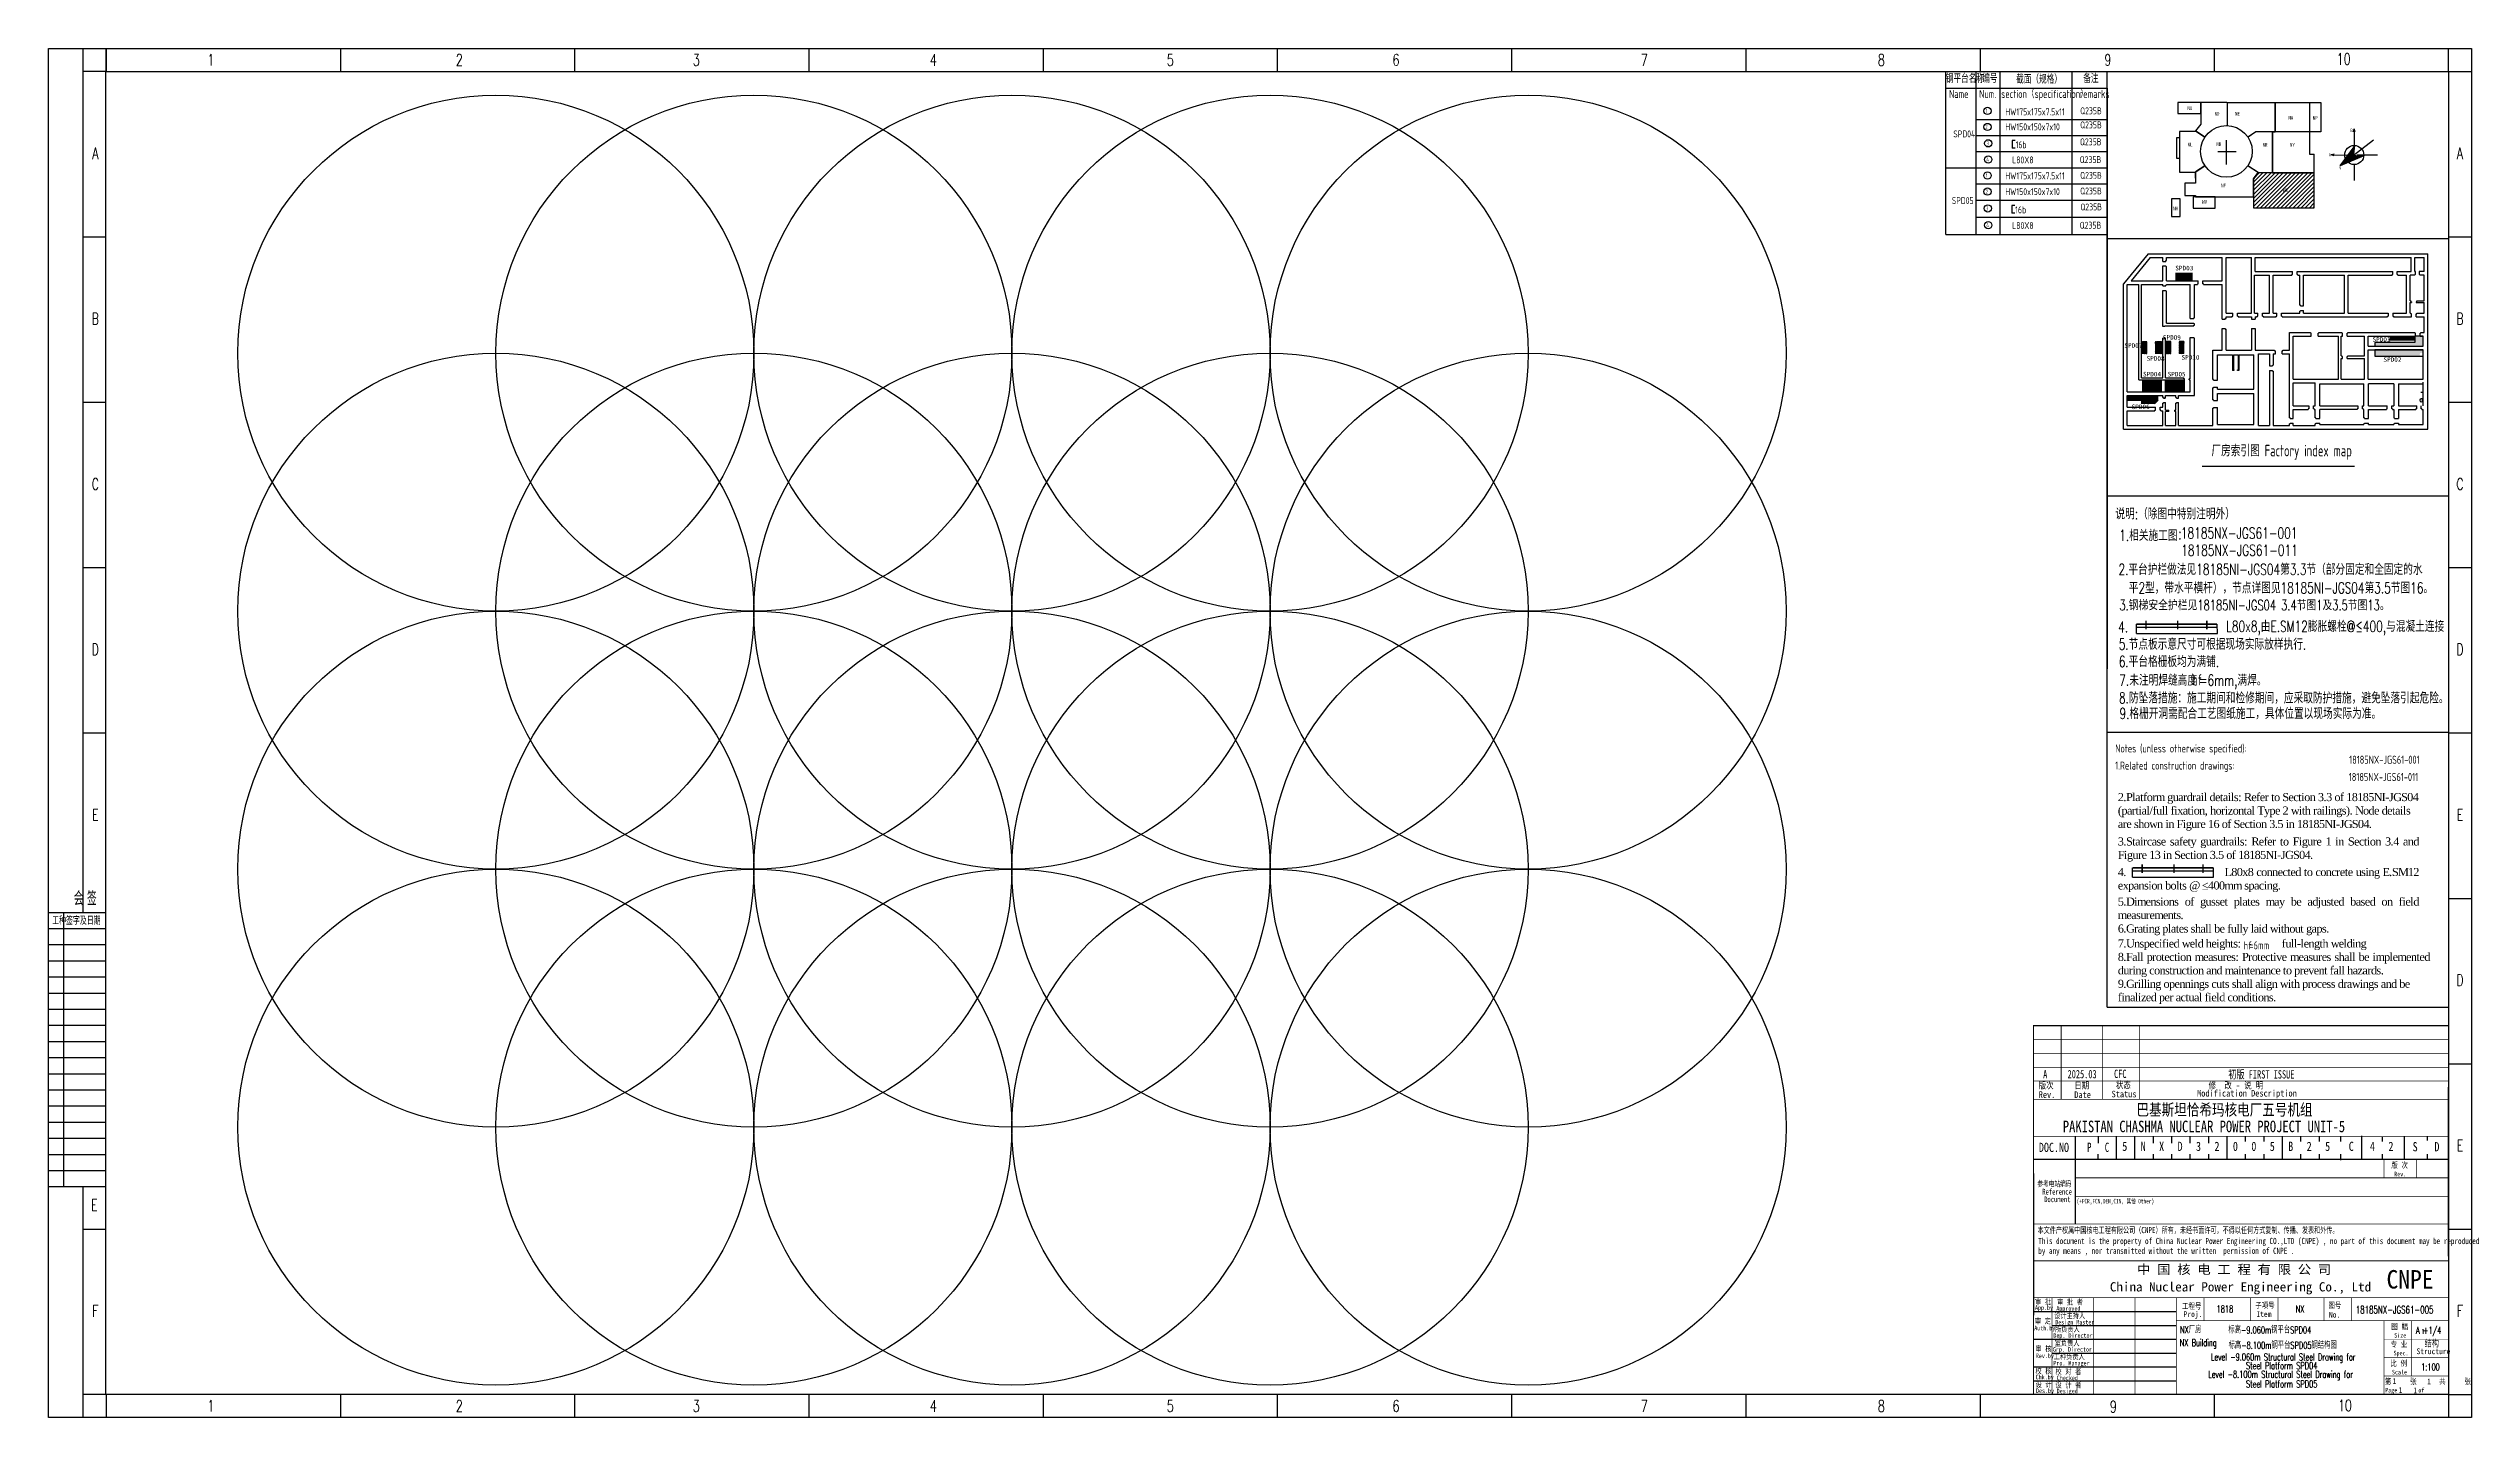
# Model space of a CAD drawing. Header units: metres. Extents: x 8986 to 114088, y 490164 to 549564.
import ezdxf
from ezdxf.enums import TextEntityAlignment as Align

# ---------------------------------------------------------------- set-up
doc = ezdxf.new("R2010")
doc.units = ezdxf.units.M
for name, pattern in [('CENTER', [2, 1.25, -0.25, 0.25, -0.25]), ('CONTINOUS', [0]), ('DASH', [0.35, 0.25, -0.1]), ('DOTE', [2.42, 2, -0.2, 0.02, -0.2]), ('HIDDEN', [0.375, 0.25, -0.125])]:
    doc.linetypes.add(name, pattern=pattern)
for name, color, linetype in [('1', 1, 'CONTINUOUS'), ('C77(文本)', 3, 'CONTINUOUS'), ('DEN202303', 1, 'CONTINUOUS'), ('DOTE', 11, 'DOTE'), ('DX条件钢平台', 52, 'CONTINUOUS'), ('NUM', 7, 'CONTINUOUS'), ('PDIM', 3, 'CONTINUOUS'), ('PUB_TEXT', 7, 'CONTINUOUS'), ('STEEL', 7, 'CONTINUOUS'), ('TEXT', 7, 'CONTINUOUS'), ('TK', 7, 'CONTINUOUS'), ('Wall', 7, 'CONTINUOUS'), ('图框', 4, 'CONTINOUS'), ('土建', 4, 'CONTINUOUS'), ('墙柱标注', 220, 'CONTINUOUS'), ('房间号', 7, 'CONTINUOUS'), ('指北针', 3, 'CONTINUOUS'), ('标注', 3, 'CONTINUOUS'), ('梁__虚线', 4, 'DASH'), ('河北布置专业DX条件2015.6.5', 1, 'CONTINUOUS')]:
    doc.layers.add(name, color=color, linetype=linetype)
doc.styles.add('0902', font='tssdeng.shx', dxfattribs={"width": 0.7, "bigfont": 'tssdchn.shx'})
doc.styles.add('1', font='ROMANS', dxfattribs={"width": 0.7, "bigfont": 'HZTXT'})
doc.styles.add('bine', font='binee.shx', dxfattribs={"width": 0.7, "bigfont": 'binec.shx'})
doc.styles.add('CHINESE-3', font='romand.shx', dxfattribs={"width": 0.8, "bigfont": 'ochinese.shx'})
doc.styles.add('HT', font='simhei.ttf')
doc.styles.add('HZ', font='TXT.shx', dxfattribs={"width": 0.7, "bigfont": 'hz.shx'})
doc.styles.add('RH', font='romans.shx', dxfattribs={"width": 0.7, "bigfont": 'hz.shx'})
doc.styles.add('ROMAND', font='romand.shx', dxfattribs={"width": 0.7, "bigfont": 'ochinese.shx'})
doc.styles.add('S1', font='tssdeng.shx', dxfattribs={"width": 0.7, "bigfont": 'tssdchn.shx'})
doc.styles.add('TSSD_DIMENSION', font='tssdeng.shx', dxfattribs={"width": 0.7, "bigfont": 'Hztxt.shx'})
doc.styles.add('TSSD_Rein', font='Tssdeng.shx', dxfattribs={"width": 0.7, "bigfont": 'hztxt.shx'})
doc.styles.add('宋体', font='txt', dxfattribs={"width": 0.7})
doc.styles.add('汉字', font='STFANGSO.TTF', dxfattribs={"width": 0.8, "height": 4})
pattern_1 = [(0, (-276300.873, 973543.615), (0, 27.94), [20.32, -7.62]), (90, (-276300.873, 973543.615), (-27.94, 2e-15), [20.32, -7.62])]
pattern_2 = [(0, (-1675464.803, 3204004.942), (0, 27.94), [20.32, -7.62]), (90, (-1675464.803, 3204004.942), (-27.94, 2e-15), [20.32, -7.62])]

msp = doc.modelspace()

# ---------------------------------------------------------------- texts
at = {"ltscale": 99, "style": 'TSSD_Rein', "width": 0.7}
for s, p in [('钢平台名称', (91287, 548071)), ('编号', (92864, 548071)), ('截面（规格）', (94335, 548040)), ('备注', (97244, 548071))]:
    msp.add_text(s, height=350, dxfattribs=at).set_placement(p)
at = {"style": '0902', "width": 0.7}
for s, p in [('1', (93096, 546945)), ('2', (93096, 546250)), ('3', (93152, 545537)), ('4', (93152, 544837)), ('1', (93096, 544145)), ('2', (93118, 543442)), ('3', (93133, 542716)), ('4', (93152, 541990))]:
    msp.add_text(s, height=180, dxfattribs=at).set_placement(p, align=Align.TOP_RIGHT)
for s, p in [('HW175x175x7.5x11', (93865, 546665)), ('Q235B', (97114, 546708)), ('SPD04', (91610, 545706)), ('HW150x150x7x10', (93865, 546013)), ('16b', (94311, 545235)), ('Q235B', (97104, 545362)), ('Q235B', (97114, 546097)), ('L80X8', (94164, 544578)), ('Q235B', (97095, 544591)), ('HW175x175x7.5x11', (93865, 543887)), ('HW150x150x7x10', (93865, 543203)), ('Q235B', (97114, 543908)), ('Q235B', (97114, 543230)), ('SPD05', (91545, 542816)), ('16b', (94292, 542413)), ('Q235B', (97124, 542537)), ('L80X8', (94164, 541731)), ('Q235B', (97095, 541744))]:
    msp.add_text(s, height=300, dxfattribs=at).set_placement(p)
at = {"color": 4, "linetype": 'Continuous', "style": '宋体', "width": 0.8}
for s, p in [('巴基斯坦恰希玛核电厂五号机组', (99554, 503271)), ('PAKISTAN CHASHMA NUCLEAR POWER PROJECT UNIT-5', (96359, 502545))]:
    msp.add_text(s, height=500, dxfattribs=at).set_placement(p)
for s, p in [('5', (98937, 501611)), ('N', (99737, 501611)), ('X', (100537, 501611)), ('D', (101337, 501611)), ('3', (102137, 501611)), ('2', (102937, 501611)), ('0', (103737, 501611)), ('B', (106137, 501611)), ('2', (106937, 501611)), ('5', (107737, 501611)), ('C', (108762, 501611)), ('4', (109682, 501611)), ('2', (110482, 501611)), ('S', (111534, 501594)), ('D', (112477, 501594))]:
    msp.add_text(s, height=400, dxfattribs=at).set_placement(p, align=Align.BOTTOM_LEFT)
at = {"color": 2, "linetype": 'Continuous', "style": '宋体', "width": 0.8}
for s, p in [('0', (104537, 501611)), ('5', (105337, 501611))]:
    msp.add_text(s, height=400, dxfattribs=at).set_placement(p, align=Align.BOTTOM_LEFT)
at = {"color": 4, "linetype": 'Continuous', "char_height": 400, "attachment_point": 5, "style": '宋体'}
for s, width, insert in [('P', 577.48, (97508, 501892)), ('C', 676.01, (98275, 501885))]:
    msp.add_mtext_dynamic_manual_height_columns(s, width=width, gutter_width=100, heights=[0], dxfattribs=dict(at, insert=insert))
at = {"layer": '1', "color": 4}
for s, height, style, width, p in [('版次', 288, '汉字', 0.8, (95313, 504430)), ('A', 360, '宋体', 0.7, (95506, 504876)), ('2025.03', 360, '宋体', 0.7, (96566, 504885)), ('日期 ', 288, '汉字', 0.8, (96858, 504430)), ('CFC', 360, '宋体', 0.7, (98581, 504898)), ('状态', 288, '汉字', 0.8, (98666, 504451)), ('修  改 - 说 明', 288, '汉字', 0.8, (102683, 504435)), ('初版 FIRST ISSUE', 360, '宋体', 0.7, (103539, 504873)), ('Rev.', 288, '汉字', 0.8, (95313, 504033)), ('Date', 288, '汉字', 0.8, (96858, 504027)), ('Status', 288, '汉字', 0.8, (98475, 504055)), ('Modification Description', 288, '汉字', 0.8, (102183, 504092)), ('DOC.NO', 400, '宋体', 0.8, (95322, 501685)), ('版 次', 250, '汉字', 0.8, (110607, 500991)), ('Rev.', 200, '汉字', 0.8, (110733, 500631)), ('App.by', 200, '汉字', 0.8, (95154, 494832)), ('审 批', 240, '汉字', 0.8, (95152, 495066)), ('审 批 者', 240, '汉字', 0.8, (96110, 495057)), ('Auth.by', 200, '汉字', 0.8, (95120, 493948)), ('审 定', 240, '汉字', 0.8, (95148, 494236)), ('设计主持人', 240, '汉字', 0.8, (95986, 494468)), ('所负责人', 240, '汉字', 0.8, (96019, 493881)), ('Design Master', 200, '汉字', 0.8, (96031, 494200)), ('Approved', 200, '汉字', 0.8, (96078, 494798)), ('Proj.', 250, '汉字', 0.8, (101598, 494525)), ('Item', 250, '汉字', 0.8, (104755, 494528)), ('No.', 250, '汉字', 0.8, (107903, 494500)), ('图 幅', 250, '汉字', 0.8, (110607, 493991)), ('审 核', 240, '汉字', 0.8, (95172, 493030)), ('Rev.by', 200, '汉字', 0.8, (95189, 492742)), ('Grp. Director', 200, '汉字', 0.8, (95930, 493022)), ('Dep. Director', 200, '汉字', 0.8, (95950, 493624)), ('工种负责人', 240, '汉字', 0.8, (95965, 492688)), ('室负责人', 240, '汉字', 0.8, (96008, 493278)), ('专 业', 250, '汉字', 0.8, (110580, 493222)), ('Spec.', 200, '汉字', 0.8, (110705, 492862)), ('Size', 200, '汉字', 0.8, (110733, 493631)), ('Structure', 250, '汉字', 0.8, (111703, 492914)), ('校 核', 240, '汉字', 0.8, (95173, 492067)), ('Chk.by', 200, '汉字', 0.8, (95182, 491822)), ('Pro. Manager', 200, '汉字', 0.8, (95951, 492423)), ('校 对 者', 240, '汉字', 0.8, (96041, 492043)), ('Checked', 200, '汉字', 0.8, (96098, 491786)), ('第     张      共     张', 250, '汉字', 0.8, (110326, 491609)), ('比 例', 250, '汉字', 0.8, (110567, 492393)), ('Scale', 200, '汉字', 0.8, (110635, 492033)), ('设 计', 240, '汉字', 0.8, (95181, 491473)), ('Des.by', 200, '汉字', 0.8, (95197, 491228)), ('设 计 者', 240, '汉字', 0.8, (96041, 491458)), ('Desiged', 200, '汉字', 0.8, (96093, 491216)), ('Page       of  ', 200, '汉字', 0.8, (110343, 491253)), ('1', 250, '汉字', 0.8, (110667, 491619)), ('1', 250, '汉字', 0.8, (110928, 491230)), ('1', 250, '汉字', 0.8, (111565, 491220)), ('1', 250, '汉字', 0.8, (112162, 491604))]:
    msp.add_text(s, height=height, dxfattribs=dict(at, style=style, width=width)).set_placement(p)
at = {"layer": '1', "color": 4, "ltscale": 0.8}
for s, height, style, width, p in [('参考电站编码', 250, '宋体', 0.7, (95257, 500185)), ('Reference', 250, '宋体', 0.7, (95468, 499839)), ('Document', 250, '宋体', 0.7, (95552, 499509)), ('(+FCR,FCN,DEN,CIN, 其他 Other)', 200, '宋体', 0.7, (96955, 499453)), ('本文件产权属中国核电工程有限公司（CNPE）所有，未经书面许可，不得以任何方式复制、传播、发表和外传。', 270, '宋体', 0.7, (95265, 498164)), ('This document is the property of China Nuclear Power Engineering CO.,LTD (CNPE) , no part of this document may be reproduced ', 270, '宋体', 0.7, (95296, 497690)), ('by any means , nor transmitted without the written  permission of CNPE .', 270, '宋体', 0.7, (95296, 497266)), ('工程号', 250, '汉字', 0.8, (101530, 494876)), ('子项号', 250, '汉字', 0.8, (104709, 494908)), ('图号', 250, '汉字', 0.8, (107881, 494915))]:
    msp.add_text(s, height=height, dxfattribs=dict(at, style=style, width=width)).set_placement(p)
at = {"layer": '1', "color": 4, "style": '宋体'}
for s, width, p, p2 in [('中 国 核 电 工 程 有 限 公 司', 1.015354, (99580, 496391), (108002, 496391)), ('China Nuclear Power Engineering Co., Ltd', 0.990448, (98401, 495636), (109733, 495636))]:
    msp.add_text(s, height=400, dxfattribs=dict(at, width=width)).set_placement(p, p2, align=Align.FIT)
at = {"layer": 'C77(文本)', "style": 'TSSD_Rein', "width": 0.7}
for s, p in [('Name', (91427, 547416)), ('Num.', (92732, 547416)), ('section（specification）', (93687, 547416)), ('remarks', (97089, 547416)), (' Notes (unless otherwise specified):   ', (98467, 519018)), ('1.Related construction drawings:  ', (98630, 518277)), ('18185NX-JGS61-001', (108781, 518529)), ('18185NX-JGS61-011', (108764, 517780)), ('h%%142f', (104202, 510470)), ('=6mm', (104458, 510478, 0))]:
    msp.add_text(s, height=350, dxfattribs=at).set_placement(p)
at = {"layer": 'C77(文本)', "color": 4, "style": 'S1', "width": 0.7}
msp.add_text('厂房索引图 Factory index map', height=498.75, dxfattribs=at).set_placement((102806, 531717, 0), align=Align.BOTTOM_LEFT)
at = {"layer": 'C77(文本)', "color": 7, "linetype": 'Continuous', "style": '1', "width": 0.7}
for s, height, p in [('说明:（除图中特别注明外）', 480, (98640, 529136)), ('1.相关施工图：', 480, (98803, 528198)), ('18185NX-JGS61-001', 480, (101479, 528299)), ('18185NX-JGS61-011', 480, (101495, 527550)), ('2.平台护栏做法见18185NI-JGS04第3.3节（部分固定和全固定的水', 480, (98770, 526724)), ('3.钢梯安全护栏见18185NI-JGS04 3.4节图1及3.5节图13。', 450, (98813, 525188, 0)), ('平2型，带水平横杆），节点详图见18185NI-JGS04第3.5节图16。', 480, (99218, 525920)), ('4.', 480, (98767, 524225)), ('L80x8,由E.SM12膨胀螺栓@≤400,与混凝土连接', 480, (103445, 524250)), ('5.节点板示意尺寸可根据现场实际放样执行.', 480, (98783, 523477)), ('6.平台格栅板均为满铺.', 480, (98783, 522725)), ('7.未注明焊缝高度', 480, (98811, 521914, 0)), ('=6mm,满焊。', 480, (102266, 521915, 0)), ('8.防坠落措施：施工期间和检修期间，应采取防护措施，避免坠落引起危险。', 480, (98797, 521145)), ('9.格栅开洞需配合工艺图纸施工，具体位置以现场实际为准。', 480, (98815, 520473))]:
    msp.add_text(s, height=height, dxfattribs=at).set_placement(p)
at = {"layer": 'C77(文本)', "char_height": 350, "attachment_point": 1, "style": 'TSSD_Rein'}
for s, width, insert in [('{\\fTimes New Roman|b0|i0|c0|p18;\\W1;\\T0.9;2.Platform guardrail details: Refer to Section 3.3 of 18185NI-JGS04 (partial/full fixation, horizontal Type 2 with railings). Node details are shown in Figure 16 of Section 3.5 in 18185NI-JGS04.}', 13014.8, (98746, 517259)), ('\\pxqj,t3;{\\fTimes New Roman|b0|i0|c0|p18;\\W1;\\T0.9;3.Staircase safety guardrails: Refer to Figure 1 in Section 3.4 and Figure 13 in Section 3.5 of 18185NI-JGS04.  }', 13014.8, (98746, 515334)), ('\\pxqj,t3;{\\fTimes New Roman|b0|i0|c0|p18;\\W1;\\T0.9;4.                                L80x8 connected to concrete using E.SM12 expansion bolts @ \\fTimes New Roman|b0|i0|c134|p18;≤\\fTimes New Roman|b0|i0|c0|p18;400mm spacing.}', 13014.8, (98746, 514008)), ('\\pxqj,t3;{\\fTimes New Roman|b0|i0|c0|p18;\\W1;\\T0.9;5.Dimensions of gusset plates may be adjusted based on field measurements.}', 13014.8, (98746, 512725)), ('\\pxqj,t3;{\\fTimes New Roman|b0|i0|c0|p18;\\W1;\\T0.9;7.Unspecified weld heights:               full-length welding   \\P8.Fall protection measures: Protective measures shall be implemented during construction and maintenance to prevent fall hazards.  \\P\\pq*,tz;9.Grilling opennings cuts shall align with process drawings and be finalized per actual field conditions.}', 13490.1, (98746, 510908)), ('\\pxqj,t3;{\\fTimes New Roman|b0|i0|c0|p18;\\W1;\\T0.9;6.Grating plates shall be fully laid without gaps.  }', 13014.8, (98746, 511555))]:
    msp.add_mtext_dynamic_manual_height_columns(s, width=width, gutter_width=5000, heights=[0], dxfattribs=dict(at, insert=insert))
at = {"layer": 'PUB_TEXT', "color": 4, "style": '宋体', "width": 0.891618}
msp.add_text('CNPE', height=800, dxfattribs=at).set_placement((110402, 495762), (112442, 495762), align=Align.FIT)
at = {"layer": 'TEXT', "style": 'TSSD_Rein', "width": 0.7}
msp.add_text('h%%142f', height=480, dxfattribs=at).set_placement((101964, 521935))
at = {"layer": 'TK', "color": 2, "style": 'RH', "width": 0.7}
for s, p in [('NX厂房', (101446, 493831)), ('NX Building', (101426, 493265)), ('Level -9.060m Structural Steel Drawing for', (102783, 492645)), ('Level -8.100m Structural Steel Drawing for', (102670, 491888)), (' Steel Platform SPD04', (104163, 492265)), (' Steel Platform SPD05', (104163, 491466))]:
    msp.add_text(s, height=300, dxfattribs=at).set_placement(p)
at = {"layer": 'TK', "color": 4}
for s, style, width, p in [('1818', 'ROMAND', 0.7, (103032, 494726)), ('NX', 'ROMAND', 0.7, (106461, 494726)), ('结构', 'CHINESE-3', 0.8, (112052, 493207))]:
    msp.add_text(s, height=300, dxfattribs=dict(at, style=style, width=width)).set_placement(p)
at = {"layer": 'TK', "color": 3, "style": 'RH', "width": 0.7}
for s, p in [('标高-9.060m钢平台SPD04', (103539, 493817)), ('标高-8.100m钢平台SPD05钢结构图', (103550, 493152))]:
    msp.add_text(s, height=300, dxfattribs=at).set_placement(p)
at = {"layer": 'TK', "color": 0, "style": 'ROMAND', "width": 0.7}
for s, height, p in [('A +1/4', 300, (111678, 493793)), ('1', 200, (111915, 493793))]:
    msp.add_text(s, height=height, dxfattribs=at).set_placement(p)
at = {"layer": 'TK', "style": 'ROMAND', "width": 0.7}
msp.add_text('1:100', height=300, dxfattribs=at).set_placement((111902, 492211))
at = {"layer": '图框', "style": 'HZ', "width": 0.7}
for s, p in [('1', (16035, 548820)), ('2', (26806, 548814)), ('3', (37086, 548814)), ('4', (47367, 548814)), ('5', (57647, 548814)), ('6', (67437, 548818)), ('7', (78208, 548814)), ('8', (88488, 548814)), ('9', (98316, 548818)), ('10', (108542, 548853)), ('A', (11020, 544765)), ('A', (113584, 544765)), ('B', (11020, 537590)), ('B', (113584, 537590)), ('C', (11020, 530415)), ('C', (113584, 530415)), ('D', (11020, 523240)), ('D', (113584, 523240)), ('E', (11020, 516065)), ('E', (113584, 516065)), ('D', (113584, 508890)), ('E', (113584, 501715)), ('E', (10976, 499132)), ('F', (11020, 494540)), ('F', (113584, 494540)), ('1', (16035, 490420)), ('2', (26806, 490414)), ('3', (37086, 490414)), ('4', (47367, 490414)), ('5', (57647, 490414)), ('6', (67437, 490418)), ('7', (78208, 490414)), ('8', (88488, 490414)), ('9', (98551, 490390)), ('10', (108596, 490439))]:
    msp.add_text(s, height=500, dxfattribs=at).set_placement(p, align=Align.CENTER)
at = {"layer": '墙柱标注', "style": 'HT'}
for s, p in [('SPD03', (101238, 539936)), ('SPD09', (100698, 536926)), ('SPD07', (99030, 536576)), ('SPD08', (99992, 536014)), ('SPD10', (101508, 536060)), ('SPD01', (109793, 536843)), ('SPD02', (110267, 535969)), ('SPD04', (99839, 535333)), ('SPD05', (100905, 535333)), ('SPD06', (99346, 533916))]:
    msp.add_text(s, height=200, dxfattribs=at).set_placement(p)
at = {"layer": '标注', "color": 4, "ltscale": 0.001, "style": 'ROMAND', "width": 0.7}
msp.add_text('18185NX-JGS61-005', height=320, dxfattribs=at).set_placement((109066, 494684))

# ---------------------------------------------------------------- blocks, each defined once
blk = doc.blocks.new('*U46')
at = {"layer": '图框'}
blk.add_line((0, 500), (0, -500), dxfattribs=at)
blk = doc.blocks.new('*U47')
at = {"color": 0, "linetype": 'ByBlock', "lineweight": -2, "transparency": 16777216}
for p in [(0, 0), (10160, 0), (20320, 0), (30480, 0), (40640, 0), (50800, 0), (60960, 0), (71120, 0), (81280, 0), (91440, 0)]:
    blk.add_blockref('*U46', p, dxfattribs=at)
blk = doc.blocks.new('*U48')
at = {"layer": '图框'}
blk.add_line((0, 500), (0, -500), dxfattribs=at)
blk = doc.blocks.new('*U49')
at = {"color": 0, "linetype": 'ByBlock', "lineweight": -2, "transparency": 16777216}
for p in [(0, 0), (10160, 0), (20320, 0), (30480, 0), (40640, 0), (50800, 0), (60960, 0), (71120, 0), (81280, 0), (91440, 0)]:
    blk.add_blockref('*U48', p, dxfattribs=at)
blk = doc.blocks.new('会签')
at = {"color": 0}
for p, q in [((3629.7, -1305.7), (3604.7, -1305.7)), ((3629.7, -1312.7), (3604.7, -1312.7)), ((3611.4, -1424.7), (3611.4, -1305.7)), ((3629.7, -1319.7), (3604.7, -1319.7)), ((3629.7, -1326.7), (3604.7, -1326.7)), ((3629.7, -1333.7), (3604.7, -1333.7)), ((3629.7, -1340.7), (3604.7, -1340.7)), ((3629.7, -1347.7), (3604.7, -1347.7)), ((3629.7, -1354.7), (3604.7, -1354.7)), ((3629.7, -1361.7), (3604.7, -1361.7)), ((3629.7, -1368.7), (3604.7, -1368.7)), ((3629.7, -1375.7), (3604.7, -1375.7)), ((3629.7, -1382.7), (3604.7, -1382.7)), ((3629.7, -1389.7), (3604.7, -1389.7)), ((3629.7, -1396.7), (3604.7, -1396.7)), ((3629.7, -1403.7), (3604.7, -1403.7)), ((3629.7, -1410.7), (3604.7, -1410.7)), ((3629.7, -1417.7), (3604.7, -1417.7)), ((3629.7, -1424.7), (3604.7, -1424.7))]:
    blk.add_line(p, q, dxfattribs=at)
at = {"color": 0, "style": 'bine', "width": 0.7}
for s, height, p in [('会 签  ', 6, (3622.2, -1302.5)), ('工种签字及日期', 3.3, (3616.8, -1310.9))]:
    blk.add_text(s, height=height, dxfattribs=at).set_placement(p, align=Align.CENTER)
blk = doc.blocks.new('A$C3DE578EB')
at = {"layer": 'Wall', "linetype": 'HIDDEN'}
h = blk.add_hatch(dxfattribs=at)
h.set_pattern_fill('ANSI31', color=2, scale=3, style=0)
h.set_pattern_definition([(45, (-5943.466, 331319.66), (-6.7351921, 6.7351921), [])])
h.paths.add_polyline_path([(4784, 2580), (4754, 2580), (4754, 2540), (4784, 2540)])
h = blk.add_hatch(dxfattribs=at)
h.set_pattern_fill('ANSI31', color=2, scale=3, style=0)
h.set_pattern_definition([(45, (-5755.466, 331319.66), (-6.7351921, 6.7351921), [])])
h.paths.add_polyline_path([(4972, 2580), (4942, 2580), (4942, 2540), (4972, 2540)])
at = {"layer": 'Wall'}
for p, q in [((1071, 7600), (0, 6302)), ((1146, 7440), (321, 6440)), ((1071, 7600), (13192, 7600)), ((1146, 7440), (1700, 7440)), ((1700, 7338), (1700, 7440)), ((1700, 7280), (1700, 7440)), ((1860, 7440), (4282, 7440)), ((1860, 7338), (1860, 7440)), ((1860, 7310), (1860, 7440)), ((4242, 7440), (4282, 7440)), ((4282, 6440), (4282, 7440)), ((4442, 7440), (5552, 7440)), ((4442, 5030), (4442, 7440)), ((5552, 5030), (5552, 7440)), ((5712, 7440), (12472, 7440)), ((5712, 6840), (5712, 7440)), ((12472, 6840), (12472, 7440)), ((12632, 6840), (12632, 7440)), ((12632, 7440), (13032, 7440)), ((13032, 6840), (13032, 7440)), ((13192, 0), (13192, 7600)), ((321, 6440), (1700, 6440)), ((1700, 7280), (1830, 7280)), ((1700, 6440), (1700, 7080)), ((1700, 7080), (1830, 7080)), ((1830, 7310), (1860, 7310)), ((1830, 7280), (1830, 7310)), ((1830, 7050), (1830, 7080)), ((1830, 7050), (1860, 7050)), ((1860, 6440), (1860, 7050)), ((1860, 6440), (3232, 6440)), ((3202, 6310), (3202, 6280)), ((3232, 6310), (3202, 6310)), ((3232, 6310), (3232, 6440)), ((3432, 6440), (4282, 6440)), ((3432, 6310), (3432, 6440)), ((3462, 6310), (3432, 6310)), ((3462, 6280), (3462, 6310)), ((5672, 6680), (6322, 6680)), ((5672, 5030), (5672, 6680)), ((5712, 6840), (7322, 6840)), ((6322, 5030), (6322, 6680)), ((6482, 5030), (6482, 6680)), ((6482, 6680), (7292, 6680)), ((7292, 6710), (7322, 6710)), ((7292, 6680), (7292, 6710)), ((7322, 6710), (7322, 6840)), ((7522, 6710), (7522, 6840)), ((7522, 6840), (11672, 6840)), ((7522, 6710), (7552, 6710)), ((7552, 6680), (7552, 6710)), ((7552, 6680), (7642, 6680)), ((7642, 5380), (7642, 6680)), ((7802, 6680), (9582, 6680)), ((7802, 5350), (7802, 6680)), ((9582, 6460), (9582, 6680)), ((9582, 5030), (9582, 6680)), ((9742, 6680), (11642, 6680)), ((9742, 6460), (9742, 6680)), ((9742, 5030), (9742, 6680)), ((11642, 6680), (11642, 6710)), ((11642, 6710), (11672, 6710)), ((11672, 6710), (11672, 6840)), ((11872, 6710), (11872, 6840)), ((11872, 6840), (12472, 6840)), ((11872, 6710), (11902, 6710)), ((11902, 6680), (11902, 6710)), ((11902, 6680), (12272, 6680)), ((12272, 5030), (12272, 6680)), ((12432, 5560), (12432, 6680)), ((12632, 6680), (12432, 6680)), ((12662, 6840), (12632, 6840)), ((12632, 6680), (12632, 6710)), ((12662, 6710), (12632, 6710)), ((12662, 6710), (12662, 6840)), ((13032, 6840), (12822, 6840)), ((12822, 6840), (12822, 6710)), ((12852, 6710), (12822, 6710)), ((12852, 6710), (12852, 6680)), ((13032, 6680), (12852, 6680)), ((13032, 5560), (13032, 6680)), ((0, 0), (0, 6302)), ((160, 6280), (660, 6280)), ((160, 1620), (160, 6280)), ((660, 2140), (660, 6280)), ((780, 6280), (1700, 6280)), ((780, 2220), (780, 6280)), ((1700, 6220), (1700, 6280)), ((1700, 6220), (1830, 6220)), ((1700, 6020), (1830, 6020)), ((1700, 4480), (1700, 6020)), ((1830, 6220), (1830, 6250)), ((1860, 6250), (1830, 6250)), ((1830, 6020), (1830, 5990)), ((1860, 5990), (1830, 5990)), ((1860, 6280), (2892, 6280)), ((1860, 6250), (1860, 6280)), ((1860, 6250), (1860, 6280)), ((1860, 4600), (1860, 5990)), ((2892, 4800), (2892, 6280)), ((3072, 6280), (3202, 6280)), ((3072, 4830), (3072, 6280)), ((3462, 6280), (4282, 6280)), ((4282, 4770), (4282, 6280)), ((7672, 5380), (7642, 5380)), ((7672, 5350), (7672, 5380)), ((7672, 5350), (7802, 5350)), ((12432, 5560), (12462, 5560)), ((12432, 5500), (12492, 5500)), ((12432, 5030), (12432, 5500)), ((12492, 5530), (12492, 5500)), ((12692, 5530), (12692, 5500)), ((12692, 5500), (13032, 5500)), ((12722, 5560), (13032, 5560)), ((13032, 5030), (13032, 5500)), ((1700, 4450), (1700, 4480)), ((1790, 4450), (1700, 4450)), ((1790, 4480), (3042, 4480)), ((1790, 4480), (1790, 4450)), ((1860, 4600), (2892, 4600)), ((2892, 4800), (3042, 4800)), ((2892, 4600), (3042, 4600)), ((3042, 4800), (3042, 4830)), ((3072, 4830), (3042, 4830)), ((3042, 4600), (3042, 4570)), ((3072, 4570), (3042, 4570)), ((3072, 4510), (3072, 4570)), ((4282, 4770), (4412, 4770)), ((4282, 4370), (4411, 4370)), ((4282, 3430), (4282, 4370)), ((4442, 5030), (4742, 5030)), ((4442, 4870), (4712, 4870)), ((4442, 4800), (4442, 4870)), ((4442, 3430), (4442, 4340)), ((4742, 4900), (4742, 5030)), ((4942, 5030), (5552, 5030)), ((4942, 4900), (4942, 5030)), ((4972, 4870), (5552, 4870)), ((5552, 4870), (5552, 4770)), ((5552, 4770), (5712, 4770)), ((5552, 4370), (5712, 4370)), ((5552, 4370), (5552, 3430)), ((5672, 5030), (5822, 5030)), ((5712, 4870), (5712, 4770)), ((5712, 4870), (5792, 4870)), ((5712, 4370), (5712, 3430)), ((5822, 4900), (5822, 5030)), ((6022, 5030), (6322, 5030)), ((6022, 4900), (6022, 5030)), ((6052, 4870), (6612, 4870)), ((6482, 5030), (6642, 5030)), ((6612, 4870), (6612, 4900)), ((6612, 4900), (6642, 4900)), ((6642, 4900), (6642, 5030)), ((6842, 4900), (6842, 5030)), ((6842, 5030), (7642, 5030)), ((6842, 4900), (6872, 4900)), ((6872, 4870), (6872, 4900)), ((6872, 4870), (11442, 4870)), ((7642, 5030), (7642, 5120)), ((7672, 5120), (7642, 5120)), ((7672, 5150), (7672, 5120)), ((7672, 5150), (7802, 5150)), ((7802, 5030), (7802, 5150)), ((7802, 5030), (9582, 5030)), ((9742, 5030), (11472, 5030)), ((11472, 5030), (11472, 4900)), ((11672, 5030), (12272, 5030)), ((11672, 5030), (11672, 4900)), ((11702, 4870), (12492, 4870)), ((12432, 5030), (12462, 5030)), ((12492, 4870), (12492, 5000)), ((12692, 4870), (12692, 5000)), ((12692, 4870), (13032, 4870)), ((12722, 5030), (13032, 5030)), ((13032, 4200), (13032, 4870)), ((1700, 2220), (1700, 3950)), ((1790, 3950), (1700, 3950)), ((1790, 3920), (1790, 3950)), ((1790, 3920), (1820, 3920)), ((1820, 2220), (1820, 3920)), ((2892, 3980), (3042, 3980)), ((2892, 2220), (2892, 3980)), ((3072, 1460), (3072, 3950)), ((3872, 3430), (4282, 3430)), ((3872, 2150), (3872, 3430)), ((4072, 2120), (4072, 3230)), ((4072, 3230), (4723, 3230)), ((4442, 3430), (5552, 3430)), ((4723, 3230), (4723, 2540)), ((4763, 3230), (4963, 3230)), ((4763, 3230), (4763, 2580)), ((4963, 3230), (4963, 2580)), ((5003, 3230), (5652, 3230)), ((5003, 3230), (5003, 2540)), ((5652, 1740), (5652, 3230)), ((5712, 3430), (6552, 3430)), ((5852, 160), (5852, 3270)), ((5852, 3270), (6322, 3270)), ((6322, 3270), (6322, 2750)), ((6482, 3270), (6482, 2780)), ((6482, 3270), (6582, 3270)), ((6552, 3400), (6552, 3430)), ((6552, 3400), (6582, 3400)), ((6582, 3270), (6582, 3400)), ((6882, 3270), (6882, 3400)), ((6882, 3400), (6912, 3400)), ((6882, 3270), (7192, 3270)), ((6912, 3430), (7192, 3430)), ((6912, 3400), (6912, 3430)), ((7192, 4200), (8112, 4200)), ((7192, 3430), (7192, 4200)), ((7192, 1660), (7192, 3270)), ((7352, 4040), (8142, 4040)), ((7352, 2170), (7352, 4040)), ((8142, 4040), (8142, 4170)), ((8442, 4040), (8442, 4170)), ((8442, 4040), (9322, 4040)), ((8472, 4200), (9472, 4200)), ((9322, 2170), (9322, 4040)), ((9442, 3180), (9442, 4040)), ((9442, 4040), (9502, 4040)), ((9442, 3180), (9472, 3180)), ((9472, 3150), (9472, 3180)), ((9502, 4040), (9502, 4170)), ((9702, 4040), (9702, 4170)), ((9702, 4040), (10442, 4040)), ((9732, 4200), (12632, 4200)), ((9732, 3180), (10442, 3180)), ((9732, 3180), (9732, 3150)), ((10442, 3180), (10442, 4040)), ((10602, 4040), (12662, 4040)), ((10602, 3600), (10602, 4040)), ((10602, 3600), (12992, 3600)), ((10602, 2170), (10602, 3440)), ((10602, 3440), (12992, 3440)), ((12662, 4040), (12662, 4170)), ((12862, 4040), (12862, 4170)), ((12862, 4040), (12992, 4040)), ((12892, 4200), (13032, 4200)), ((12992, 3600), (12992, 4040)), ((12992, 2170), (12992, 3440)), ((660, 2140), (2642, 2140)), ((780, 2220), (1700, 2220)), ((1820, 2220), (2612, 2220)), ((2642, 2140), (2642, 2190)), ((2842, 2140), (2842, 2190)), ((2842, 2140), (2892, 2140)), ((2872, 2220), (2892, 2220)), ((2892, 1620), (2892, 2140)), ((3902, 2120), (4072, 2120)), ((4784, 2540), (4723, 2540)), ((5003, 2540), (4942, 2540)), ((6322, 2750), (6452, 2750)), ((6322, 2550), (6452, 2550)), ((6322, 2550), (6322, 160)), ((6452, 2780), (6482, 2780)), ((6452, 2780), (6452, 2750)), ((6452, 2550), (6452, 2520)), ((6452, 2520), (6482, 2520)), ((6482, 2520), (6482, 160)), ((7352, 2170), (9322, 2170)), ((9442, 3060), (9502, 3060)), ((9442, 2170), (9442, 3060)), ((9442, 2170), (10442, 2170)), ((9502, 3150), (9472, 3150)), ((9502, 3060), (9502, 3150)), ((9702, 3060), (9702, 3150)), ((9732, 3150), (9702, 3150)), ((9702, 3060), (10442, 3060)), ((10442, 2170), (10442, 3060)), ((10602, 2170), (12992, 2170)), ((160, 1620), (2892, 1620)), ((160, 1460), (1700, 1460)), ((160, 960), (160, 1460)), ((1700, 1380), (1700, 1460)), ((1700, 960), (1700, 1120)), ((1730, 1350), (1790, 1350)), ((1820, 1350), (1730, 1350)), ((1730, 1150), (1820, 1150)), ((1820, 1460), (2260, 1460)), ((1820, 1350), (1820, 1460)), ((1820, 820), (1820, 1150)), ((2260, 1380), (2260, 1460)), ((2260, 1380), (2290, 1380)), ((2260, 820), (2260, 1120)), ((2260, 1120), (2290, 1120)), ((2290, 1350), (2290, 1380)), ((2290, 1350), (2380, 1350)), ((2290, 1150), (2380, 1150)), ((2290, 1120), (2290, 1150)), ((2380, 1460), (3072, 1460)), ((2380, 1350), (2380, 1460)), ((2380, 160), (2380, 1150)), ((3872, 1270), (3872, 1790)), ((3902, 1820), (4072, 1820)), ((3902, 1240), (4072, 1240)), ((4072, 1740), (4072, 1820)), ((4072, 1740), (5652, 1740)), ((4072, 1240), (4072, 1540)), ((4072, 1540), (5652, 1540)), ((5652, 200), (5652, 1540)), ((7192, 490), (7192, 1660)), ((7352, 1010), (7352, 2010)), ((7352, 2010), (8312, 2010)), ((7352, 2010), (8312, 2010)), ((8312, 1010), (8312, 2010)), ((8312, 1930), (8312, 2010)), ((8512, 1970), (10422, 1970)), ((8512, 1010), (8512, 1970)), ((8512, 1900), (8512, 1970)), ((10422, 1900), (10422, 1970)), ((10422, 1010), (10422, 1900)), ((11717, 1970), (10622, 1970)), ((10622, 1930), (10622, 1970)), ((10622, 1010), (10622, 1930)), ((11717, 1970), (11717, 1900)), ((11717, 1900), (11717, 1010)), ((11917, 1970), (11917, 1900)), ((11917, 1970), (12992, 1970)), ((11917, 1900), (11917, 1010)), ((12992, 1010), (12992, 1970)), ((0, 0), (13192, 0)), ((160, 960), (1390, 960)), ((160, 160), (160, 800)), ((160, 800), (1360, 800)), ((160, 160), (1700, 160)), ((1360, 800), (1360, 830)), ((1360, 830), (1390, 830)), ((1390, 830), (1390, 960)), ((1590, 960), (1700, 960)), ((1590, 830), (1590, 960)), ((1620, 830), (1590, 830)), ((1620, 800), (1620, 830)), ((1620, 800), (1700, 800)), ((1700, 160), (1700, 800)), ((1820, 820), (1960, 820)), ((1820, 160), (1820, 760)), ((1960, 760), (1820, 760)), ((1820, 160), (2260, 160)), ((1960, 760), (1960, 820)), ((2220, 760), (2220, 820)), ((2260, 820), (2220, 820)), ((2260, 760), (2220, 760)), ((2260, 160), (2260, 760)), ((2260, 160), (2260, 760)), ((2380, 160), (3872, 160)), ((3872, 160), (3872, 910)), ((3902, 940), (4072, 940)), ((4072, 200), (4072, 940)), ((4072, 200), (5652, 200)), ((5852, 160), (6322, 160)), ((6482, 160), (7192, 160)), ((7222, 490), (7192, 490)), ((7192, 160), (7192, 230)), ((7222, 230), (7192, 230)), ((7222, 460), (7222, 490)), ((7222, 460), (7352, 460)), ((7222, 230), (7222, 260)), ((7222, 260), (7352, 260)), ((7352, 850), (8002, 850)), ((7352, 460), (7352, 850)), ((7352, 160), (7352, 260)), ((7352, 160), (8312, 160)), ((8032, 880), (8002, 880)), ((8002, 880), (8002, 850)), ((8262, 880), (8232, 880)), ((8262, 880), (8262, 850)), ((8262, 850), (8312, 850)), ((8312, 490), (8312, 850)), ((8342, 490), (8312, 490)), ((8312, 160), (8312, 230)), ((8342, 230), (8312, 230)), ((8342, 460), (8342, 490)), ((8342, 460), (8512, 460)), ((8342, 230), (8342, 260)), ((8342, 260), (8512, 260)), ((8512, 460), (8512, 850)), ((10132, 850), (8512, 850)), ((8512, 200), (8512, 260)), ((8512, 200), (10422, 200)), ((10162, 880), (10132, 880)), ((10132, 880), (10132, 850)), ((10392, 880), (10362, 880)), ((10392, 880), (10392, 850)), ((10392, 850), (10422, 850)), ((10422, 490), (10422, 850)), ((10452, 490), (10422, 490)), ((10422, 200), (10422, 230)), ((10452, 230), (10422, 230)), ((10452, 460), (10452, 490)), ((10452, 460), (10622, 460)), ((10452, 230), (10452, 260)), ((10452, 260), (10622, 260)), ((10622, 1010), (11437, 1010)), ((10622, 460), (10622, 850)), ((10622, 850), (11407, 850)), ((10622, 200), (10622, 260)), ((10622, 200), (11717, 200)), ((11437, 880), (11407, 880)), ((11407, 880), (11407, 850)), ((11437, 880), (11437, 1010)), ((11637, 1010), (11717, 1010)), ((11637, 880), (11637, 1010)), ((11667, 880), (11637, 880)), ((11667, 880), (11667, 850)), ((11667, 850), (11717, 850)), ((11717, 850), (11717, 490)), ((11717, 850), (11717, 850)), ((11747, 490), (11717, 490)), ((11717, 230), (11717, 200)), ((11747, 230), (11717, 230)), ((11747, 460), (11747, 490)), ((11747, 460), (11917, 460)), ((11747, 230), (11747, 260)), ((11747, 260), (11917, 260)), ((11917, 1010), (12712, 1010)), ((11917, 850), (11917, 460)), ((11917, 850), (12682, 850)), ((11917, 260), (11917, 200)), ((11917, 200), (12992, 200)), ((12712, 880), (12682, 880)), ((12682, 880), (12682, 850)), ((12712, 880), (12712, 1010)), ((12912, 880), (12912, 1010)), ((12942, 880), (12912, 880)), ((12942, 880), (12942, 850)), ((12942, 850), (12992, 850)), ((12942, 850), (12992, 850)), ((12992, 200), (12992, 850)), ((12992, 850), (12992, 850))]:
    blk.add_line(p, q, dxfattribs=at)
for points in [[(12462, 5560), (12462, 5530)], [(12462, 5530), (12492, 5530)], [(12692, 5530), (12722, 5530), (12722, 5560)], [(3042, 4830), (3072, 4830)], [(3042, 4800), (3042, 4830)], [(3042, 4510), (3072, 4510)], [(3042, 4480), (3042, 4510)], [(4411, 4370), (4411, 4340)], [(4412, 4800), (4442, 4800)], [(4412, 4770), (4412, 4800)], [(4412, 4340), (4442, 4340)], [(4712, 4900), (4742, 4900)], [(4712, 4870), (4712, 4900)], [(4942, 4900), (4972, 4900), (4972, 4870)], [(5792, 4900), (5822, 4900)], [(5792, 4870), (5792, 4900)], [(6022, 4900), (6052, 4900), (6052, 4870)], [(11442, 4900), (11472, 4900)], [(11442, 4870), (11442, 4900)], [(11672, 4900), (11702, 4900), (11702, 4870)], [(12462, 5030), (12462, 5000)], [(12462, 5000), (12492, 5000)], [(12692, 5000), (12722, 5000), (12722, 5030)], [(3072, 3950), (3042, 3950), (3042, 3980)], [(8142, 4170), (8112, 4170), (8112, 4200)], [(8472, 4200), (8472, 4170), (8442, 4170)], [(9502, 4170), (9472, 4170), (9472, 4200)], [(9732, 4200), (9732, 4170), (9702, 4170)], [(12662, 4170), (12632, 4170), (12632, 4200)], [(12892, 4200), (12892, 4170), (12862, 4170)], [(2642, 2190), (2612, 2190), (2612, 2220)], [(2872, 2220), (2872, 2190), (2842, 2190)], [(3902, 2150), (3872, 2150)], [(3902, 2120), (3902, 2150)], [(1730, 1380), (1700, 1380)], [(1700, 1120), (1730, 1120), (1730, 1150)], [(1730, 1350), (1730, 1380)], [(3872, 1790), (3902, 1790), (3902, 1820)], [(3902, 1270), (3872, 1270)], [(3902, 1240), (3902, 1270)], [(3872, 910), (3902, 910), (3902, 940)], [(7352, 1010), (8032, 1010), (8032, 880)], [(8232, 880), (8232, 1010), (8312, 1010)], [(8262, 1010), (8312, 1010)], [(8512, 1010), (10162, 1010), (10162, 880)], [(10362, 880), (10362, 1010), (10422, 1010)], [(10392, 850), (10422, 850)], [(12992, 850), (12992, 850)]]:
    blk.add_lwpolyline(points, dxfattribs=at)
for points in [[(4784, 2540), (4754, 2540), (4754, 2580), (4784, 2580)], [(4972, 2540), (4942, 2540), (4942, 2580), (4972, 2580)]]:
    blk.add_lwpolyline(points, close=True, dxfattribs=at)
at = {"layer": 'Wall', "elevation": 0}
blk.add_lwpolyline([(11717, 850), (11717, 850)], dxfattribs=at)
blk = doc.blocks.new('A$C6CBB1B08')
at = {"layer": '河北布置专业DX条件2015.6.5'}
for p, q in [((631, 197), (64, 197)), ((64, 197), (64, 0)), ((631, 197), (631, 0)), ((64, 0), (631, 0))]:
    blk.add_line(p, q, dxfattribs=at)
blk.add_arc((347, 398), 348, 324.64714, 215.35286, dxfattribs=at)
blk = doc.blocks.new('B202491810562')
at = {"layer": '房间号', "linetype": 'ByBlock', "ltscale": 1000}
h = blk.add_hatch(dxfattribs=at)
h.set_pattern_fill('ANSI31', color=256, scale=1000)
h.set_pattern_definition([(45, (-159094.41, 72680.96), (-88.38835, 88.38835), [])])
h.paths.add_polyline_path([(6193, 1904), (4379, 1904), (3769, 1904), (3554, 1644), (3554, 384), (6193, 384)])
h.paths.add_polyline_path([(4808, 1010), (4808, 1278), (5130, 1278), (5130, 1010)], flags=24)
at = {"linetype": 'CENTER', "ltscale": 1500}
for p, q in [((2379, 2258), (2379, 3311)), ((2014, 2828), (2809, 2828))]:
    blk.add_line(p, q, dxfattribs=at)
at = {"layer": '土建', "color": 1, "linetype": 'ByBlock'}
for p, q in [((270, 4948), (270, 4468)), ((1267, 4948), (270, 4948)), ((270, 4468), (1267, 4468)), ((1267, 4468), (1267, 4948)), ((2399, 4948), (1271, 4948)), ((1271, 4948), (1271, 4003)), ((2399, 4948), (4487, 4948)), ((2425, 3946), (2425, 4948)), ((4487, 4948), (4487, 3676)), ((4487, 4785), (4487, 4876)), ((4487, 4696), (4487, 4725)), ((4487, 3879), (4487, 4648)), ((4491, 4948), (5977, 4948)), ((4491, 3676), (4491, 4948)), ((5977, 4948), (5977, 3676)), ((5977, 4948), (6473, 4948)), ((5977, 4948), (5977, 3676)), ((6473, 4948), (6473, 3676)), ((351, 3424), (211, 3424)), ((211, 3424), (211, 2542)), ((1073, 3692), (351, 3692)), ((351, 3692), (351, 1932)), ((1447, 3450), (1040, 3719)), ((1271, 4003), (1041, 3719)), ((1041, 3719), (1446, 3449)), ((1446, 3449), (1073, 3692)), ((3653, 3676), (3311, 3449)), ((3642, 3669), (3311, 3450)), ((3654, 3672), (3316, 3448)), ((4487, 3676), (3653, 3676)), ((4375, 3672), (3654, 3672)), ((4375, 1908), (4375, 3672)), ((4375, 3672), (4375, 1908)), ((5977, 3672), (4379, 3672)), ((4379, 3672), (4379, 1908)), ((4523, 3672), (4407, 3672)), ((4415, 3676), (4487, 3676)), ((4487, 3676), (4487, 3819)), ((5977, 3676), (4491, 3676)), ((6473, 3676), (5977, 3676)), ((5977, 3672), (5977, 2714)), ((211, 2542), (351, 2542)), ((1025, 1932), (1442, 2208)), ((1448, 2206), (1045, 1939)), ((3763, 1907), (3311, 2208)), ((3763, 1907), (3311, 2207)), ((3316, 2208), (3769, 1908)), ((4375, 2924), (4375, 1908)), ((5977, 2714), (6193, 2714)), ((6193, 1908), (6193, 2714)), ((351, 1932), (1025, 1932)), ((1043, 1444), (577, 1444)), ((577, 1444), (577, 916)), ((1045, 1939), (1043, 1444)), ((1045, 1668), (1045, 1939)), ((3550, 1645), (3763, 1907)), ((3550, 856), (3550, 1645)), ((3769, 1904), (3554, 1644)), ((3554, 1644), (3554, 384)), ((3769, 1908), (4375, 1908)), ((4375, 1904), (3769, 1904)), ((4375, 1904), (4379, 1904)), ((4379, 1908), (6193, 1908)), ((4379, 1904), (6193, 1904)), ((6193, 384), (6193, 1904)), ((376, 764), (0, 764)), ((0, 764), (0, 0)), ((0, 0), (376, 0)), ((376, 0), (376, 764)), ((577, 916), (1041, 916)), ((942, 852), (942, 372)), ((1897, 852), (942, 852)), ((942, 372), (1897, 372)), ((1041, 916), (1041, 856)), ((1041, 856), (3550, 856)), ((1897, 372), (1897, 852)), ((1897, 372), (1897, 852)), ((3554, 384), (6193, 384))]:
    blk.add_line(p, q, dxfattribs=at)
at = {"layer": '土建', "color": 3, "linetype": 'ByBlock'}
for p, q in [((8759, 3310), (7315, 2205)), ((7924, 3717), (7924, 2907)), ((6998, 2673), (7924, 2672)), ((7924, 2259), (7924, 1570)), ((8939, 2672), (8042, 2672))]:
    blk.add_line(p, q, dxfattribs=at)
blk.add_lwpolyline([(8336, 2632), (7315, 2205), (7968, 3083)], dxfattribs=at)
at = {"layer": '土建', "color": 1, "linetype": 'ByBlock'}
blk.add_circle((2379, 2828), 1119, dxfattribs=at)
at = {"layer": '土建', "color": 3, "linetype": 'ByBlock'}
blk.add_circle((7924, 2672), 414, dxfattribs=at)
blk.add_point((7690, 2656), dxfattribs=at)
blk.add_point((7690, 2656), dxfattribs=at)
for points in [[(7968, 3083), (7315, 2205), (7925, 2672)], [(7925, 2672), (8336, 2632), (7315, 2205)]]:
    blk.add_solid(points, dxfattribs=at)
at = {"layer": '指北针'}
for p, q in [((7888, 3681), (7924, 3813)), ((7961, 3681), (7924, 3813)), ((7049, 2709), (6917, 2673)), ((7049, 2636), (6917, 2673))]:
    blk.add_line(p, q, dxfattribs=at)
for points in [[(7924, 3717), (7888, 3681), (7924, 3813)], [(7961, 3681), (7924, 3813), (7924, 3717)], [(7013, 2673), (7049, 2709), (6917, 2673)], [(7049, 2636), (6917, 2673), (7013, 2673)]]:
    blk.add_solid(points, dxfattribs=at)
at = {"color": 0, "linetype": 'ByBlock', "width": 0.8}
for s, p in [('NU', (691, 4623)), ('ND', (1867, 4382)), ('NE', (2752, 4382)), ('NA', (5068, 4203)), ('NP', (6129, 4203)), ('NL', (696, 3042)), ('NB', (1944, 3068)), ('NR', (3952, 3032)), ('NY', (5137, 3032)), ('NF', (2150, 1263)), ('NX', (4841, 1064)), ('NH', (68, 267)), ('NV', (1328, 554))]:
    blk.add_text(s, height=160, dxfattribs=at).set_placement(p)
at = {"layer": '指北针', "style": 'TSSD_DIMENSION', "width": 0.7}
for s, p in [('B', (7753, 3668)), ('A', (6814, 2607)), ('N', (7244, 2033))]:
    blk.add_text(s, height=150, dxfattribs=at).set_placement(p)

# ---------------------------------------------------------------- hatches: boundary and pattern name
at = {"layer": 'DX条件钢平台'}
h = msp.add_hatch(dxfattribs=at)
h.set_pattern_fill('ANSI37', color=256, scale=4, style=0)
h.set_pattern_definition([(45, (-257091.697, 1080962.106), (-8.98025612, 8.98025612), []), (135, (-257091.697, 1080962.106), (-8.98025612, -8.98025612), [])])
h.paths.add_polyline_path([(99999, 536844), (99766, 536844), (99766, 536324), (99999, 536324)])
h.paths.add_polyline_path([(100686, 536844), (100373, 536844), (100373, 536324), (100686, 536324)])
h.paths.add_polyline_path([(101039, 536844), (100806, 536844), (100806, 536324), (101039, 536324)])
h.paths.add_polyline_path([(101613, 536844), (101413, 536844), (101413, 536324), (101613, 536324)])
at = {"layer": '河北布置专业DX条件2015.6.5'}
h = msp.add_hatch(dxfattribs=at)
h.set_pattern_fill('ANGLE', color=256, scale=4)
h.set_pattern_definition([(0, (-254490.223, 1038270.882), (0, 27.94), [20.32, -7.62]), (90, (-254490.223, 1038270.882), (-27.94, 2e-15), [20.32, -7.62])])
h.paths.add_polyline_path([(101985, 539831), (101242, 539831), (101242, 539481), (101085, 539481), (101985, 539481)])
h = msp.add_hatch(dxfattribs=at)
h.set_pattern_fill('ANGLE', color=256, scale=4)
h.set_pattern_definition(pattern_1)
h.paths.add_polyline_path([(109888, 536647), (111988, 536647), (111988, 537087), (111628, 537087), (111628, 536807), (109888, 536807)])
h = msp.add_hatch(dxfattribs=at)
h.set_pattern_fill('ANGLE', color=256, scale=4)
h.set_pattern_definition(pattern_1)
h.paths.add_polyline_path([(111988, 536207), (111988, 536487), (109888, 536487), (109888, 536207)])
edge = h.paths.add_edge_path(flags=16)
edge.add_line((111949, 536351), (111949, 536237))
edge.add_arc((111909, 536294), 69.5, 54.64714, 305.35286)
edge.add_line((111949, 536351), (111988, 536351))
edge.add_line((111949, 536237), (111988, 536237))
edge.add_line((111988, 536237), (111988, 536351))
h = msp.add_hatch(dxfattribs=at)
h.set_pattern_fill('ANGLE', color=256, scale=4)
h.set_pattern_definition([(0, (92061.79, 864266.51), (0, 27.94), [20.32, -7.62]), (90, (92061.79, 864266.51), (-27.94, 2e-15), [20.32, -7.62])])
h.paths.add_polyline_path([(100647, 534667), (100647, 535187), (99826, 535187), (99826, 534667)])
h = msp.add_hatch(dxfattribs=at)
h.set_pattern_fill('ANGLE', color=256, scale=4)
h.set_pattern_definition([(0, (93052.79, 864266.51), (0, 27.94), [20.32, -7.62]), (90, (93052.79, 864266.51), (-27.94, 2e-15), [20.32, -7.62])])
h.paths.add_polyline_path([(101638, 534667), (101638, 535187), (100817, 535187), (100817, 534667)])
h = msp.add_hatch(dxfattribs=at)
h.set_pattern_fill('ANGLE', color=256, scale=4)
h.set_pattern_definition(pattern_2)
h.paths.add_polyline_path([(100496, 534309), (100496, 534469), (99156, 534469), (99156, 534309)])
h = msp.add_hatch(dxfattribs=at)
h.set_pattern_fill('ANGLE', color=256, scale=4)
h.set_pattern_definition(pattern_2)
h.paths.add_polyline_path([(100496, 534309), (99776, 534309), (99776, 534149), (100336, 534149)])

# ---------------------------------------------------------------- linework, layer by layer
at = {"color": 1}
for p, q in [((98281, 507973), (98281, 548564)), ((98281, 541319), (113096, 541319)), ((98281, 530150), (113096, 530150)), ((98281, 519900), (113096, 519900)), ((98281, 507973), (113096, 507973))]:
    msp.add_line(p, q, dxfattribs=at)
for p, q in [((94161, 545566), (94161, 545242)), ((94298, 545566), (94161, 545566)), ((94298, 545242), (94161, 545242)), ((94142, 542745), (94142, 542420)), ((94279, 542745), (94142, 542745)), ((94279, 542420), (94142, 542420))]:
    msp.add_line(p, q)
at = {"color": 4, "linetype": 'Continuous'}
msp.add_line((96888, 502364), (96888, 498564), dxfattribs=at)
at = {"color": 4}
msp.add_line((97888, 502364), (97888, 502064), dxfattribs=at)
at = {"color": 0, "linetype": 'ByBlock', "ltscale": 0.1}
msp.add_lwpolyline([(8988, 549564), (114088, 549564), (114088, 490164), (8988, 490164)], close=True, dxfattribs=at)
for centre, radius in [((28393, 536346), 11193), ((39587, 536346), 11193), ((50780, 536346), 11193), ((61973, 536346), 11193), ((73167, 536346), 11193), ((93091, 546852), 158), ((93091, 546157), 158), ((93125, 545447), 158), ((93125, 544747), 158), ((93091, 544052), 158), ((93091, 543352), 158), ((93106, 542625), 158), ((93125, 541899), 158), ((28393, 525152), 11193), ((39587, 525152), 11193), ((50780, 525152), 11193), ((61973, 525152), 11193), ((73167, 525152), 11193), ((28393, 513959), 11193), ((39587, 513959), 11193), ((50780, 513959), 11193), ((61973, 513959), 11193), ((73167, 513959), 11193), ((28393, 502766), 11193), ((39587, 502766), 11193), ((50780, 502766), 11193), ((61973, 502766), 11193), ((73167, 502766), 11193)]:
    msp.add_circle(centre, radius)
at = {"layer": '1', "color": 4}
for p, q in [((113055, 504500), (113055, 504500)), ((113055, 504500), (113055, 504500)), ((113055, 504500), (113055, 504500)), ((113055, 504500), (113055, 504500)), ((113055, 504500), (113055, 504500)), ((113055, 504500), (113055, 504500)), ((113055, 504500), (113055, 504500)), ((113055, 504500), (113055, 504500)), ((113088, 497170), (113088, 504500)), ((113088, 497170), (113088, 504500)), ((109325, 501385), (109325, 502385)), ((113058, 502988), (113058, 502988)), ((113058, 502988), (113058, 502988)), ((113058, 502988), (113058, 502988)), ((113058, 502988), (113058, 502988)), ((113088, 501364), (95088, 501364)), ((97888, 502264), (97888, 502264)), ((97888, 501364), (97888, 501585)), ((98688, 501364), (98688, 502364)), ((99488, 501364), (99488, 502364)), ((100288, 502064), (100288, 502364)), ((100288, 501364), (100288, 501585)), ((101088, 502064), (101088, 502364)), ((101088, 501364), (101088, 501585)), ((101888, 502064), (101888, 502364)), ((101888, 501364), (101888, 501585)), ((102688, 502064), (102688, 502364)), ((102688, 501364), (102688, 501585)), ((103488, 501364), (103488, 502364)), ((104288, 502135), (104288, 502364)), ((104288, 501364), (104288, 501585)), ((105088, 502135), (105088, 502364)), ((105088, 501364), (105088, 501585)), ((105888, 501364), (105888, 502364)), ((106688, 502135), (106688, 502364)), ((106688, 501364), (106688, 501585)), ((107488, 502135), (107488, 502364)), ((107488, 501364), (107488, 501585)), ((108425, 502135), (108425, 502364)), ((108425, 501335), (108425, 501585)), ((110225, 502135), (110225, 502335)), ((110225, 501385), (110225, 501585)), ((111175, 501364), (111175, 502364)), ((112175, 502185), (112175, 502374)), ((112175, 501385), (112175, 501585)), ((95088, 494764), (101288, 494764)), ((95888, 494164), (101288, 494164)), ((95088, 493564), (101288, 493564)), ((95888, 492964), (101288, 492964)), ((95088, 492364), (101288, 492364)), ((95088, 491764), (101288, 491764)), ((113088, 491164), (95088, 491164)), ((113088, 491164), (95088, 491164)), ((113088, 491164), (95088, 491164)), ((113088, 491164), (95088, 491164)), ((113088, 491164), (95088, 491164)), ((113088, 491164), (95088, 491164))]:
    msp.add_line(p, q, dxfattribs=at)
at = {"layer": '1', "color": 4, "ltscale": 0.8}
msp.add_line((95088, 500753), (95088, 494603), dxfattribs=at)
at = {"layer": '1', "color": 4, "const_width": 50}
for points in [[(95088, 491164), (113088, 491164), (113088, 507164), (95088, 507164)], [(95088, 496964), (113088, 496964), (113088, 491164), (95088, 491164)]]:
    msp.add_lwpolyline(points, close=True, dxfattribs=at)
at = {"layer": '1', "color": 4}
for points, const_width in [([(96288, 507164), (96288, 503964)], 30), ([(98088, 507164), (98088, 503964)], 30), ([(99688, 507164), (99688, 503964)], 30), ([(95088, 506564), (113088, 506564)], 30), ([(95088, 505964), (113088, 505964)], 30), ([(95088, 505364), (113088, 505364)], 30), ([(95088, 504764), (113088, 504764)], 30), ([(95088, 503964), (113088, 503964)], 30), ([(95088, 502364), (113088, 502364)], 30), ([(95088, 501364), (113088, 501364)], 30), ([(96888, 502364), (96888, 498564)], 30), ([(110288, 501364), (110288, 500564)], 30), ([(111688, 501364), (111688, 500564)], 30), ([(96888, 500564), (113088, 500564)], 30), ([(96888, 499764), (113088, 499764)], 30), ([(95088, 498564), (113088, 498564)], 30), ([(95088, 495364), (113088, 495364)], 30), ([(95888, 495364), (95888, 491164)], 30), ([(95888, 495364), (95888, 491164)], 30), ([(97688, 495364), (97688, 491164)], 30), ([(99488, 495364), (99488, 491164)], 30), ([(101288, 495364), (101288, 491164)], 30), ([(102488, 495364), (102488, 494364)], 25), ([(104488, 495364), (104488, 494364)], 25), ([(105688, 495364), (105688, 494364)], 25), ([(107688, 495364), (107688, 494364)], 25), ([(108888, 495364), (108888, 494364)], 25), ([(101288, 494364), (113088, 494364)], 30), ([(110288, 494364), (110288, 491164)], 30), ([(111488, 494364), (111488, 491964)], 25), ([(113088, 493564), (110288, 493564)], 25), ([(113088, 492764), (110288, 492764)], 25), ([(113088, 491964), (110288, 491964)], 25)]:
    msp.add_lwpolyline(points, dxfattribs=dict(at, const_width=const_width))
at = {"layer": 'C77(文本)', "color": 7, "linetype": 'Continuous'}
for p, q in [((99554, 524175), (99554, 524585)), ((103064, 524175), (103054, 524585)), ((99554, 524455), (103064, 524455)), ((99554, 524175), (103064, 524175)), ((99389, 513606), (99389, 514016)), ((102890, 513606), (102890, 514016)), ((99389, 513886), (102890, 513886)), ((99389, 513606), (102890, 513606))]:
    msp.add_line(p, q, dxfattribs=at)
at = {"layer": 'C77(文本)', "color": 7, "linetype": 'Continuous', "const_width": 62.5}
for points in [[(99554, 524585), (103054, 524585)], [(99964, 524365), (99964, 524735)], [(101344, 524365), (101344, 524735)], [(102604, 524365), (102604, 524735)], [(99389, 514016), (102889, 514016)], [(99799, 513796), (99799, 514166)], [(101179, 513796), (101179, 514166)], [(102439, 513796), (102439, 514166)]]:
    msp.add_lwpolyline(points, dxfattribs=at)
at = {"layer": 'DOTE', "color": 0, "linetype": 'ByBlock', "ltscale": 0.1}
for p, q in [((91281, 547842), (98281, 547842)), ((110508, 537074), (110508, 537085)), ((110564, 537074), (110564, 536935)), ((110620, 537074), (110620, 536935)), ((110676, 537074), (110676, 536935)), ((110732, 537074), (110732, 536935)), ((110788, 537074), (110788, 536935)), ((110844, 537074), (110844, 536935)), ((110900, 537074), (110900, 536935)), ((110956, 537074), (110956, 536935)), ((111012, 537074), (111012, 536935)), ((111068, 537074), (111068, 536935)), ((111124, 537074), (111124, 536935)), ((111180, 537074), (111180, 536935)), ((111236, 537074), (111236, 536935)), ((111292, 537074), (111292, 536935)), ((111348, 537074), (111348, 536935)), ((111404, 537074), (111404, 536935)), ((111460, 537074), (111460, 536935)), ((111516, 537074), (111516, 536935)), ((111572, 537074), (111572, 536935)), ((100686, 536324), (100359, 536324)), ((101039, 536844), (100806, 536844)), ((101039, 536324), (100806, 536324)), ((101613, 536844), (101413, 536844)), ((101613, 536324), (101413, 536324)), ((101613, 536324), (101613, 536844)), ((110508, 536924), (110508, 536935)), ((100336, 534149), (100496, 534309))]:
    msp.add_line(p, q, dxfattribs=at)
at = {"layer": 'DX条件钢平台'}
for p, q in [((111446, 537027), (111584, 537027)), ((111446, 537027), (111584, 537027)), ((111584, 537027), (111532, 537044)), ((111584, 537027), (111532, 537044)), ((100496, 534309), (99156, 534309))]:
    msp.add_line(p, q, dxfattribs=at)
at = {"layer": 'NUM', "color": 6, "const_width": 50}
msp.add_lwpolyline([(102397, 531435), (109019, 531435)], dxfattribs=at)
msp.add_lwpolyline([(102397, 531435), (109019, 531435)], dxfattribs=at)
at = {"layer": 'PDIM'}
for p, q in [((91281, 541491), (91281, 548564)), ((92587, 548564), (92587, 541491)), ((93632, 548564), (93632, 541491)), ((96757, 548564), (96757, 541491)), ((98281, 547842), (98281, 522642)), ((98281, 547842), (98281, 535242)), ((98281, 547842), (98281, 527542)), ((92587, 546486), (98281, 546486)), ((92587, 545786), (98281, 545786)), ((92587, 545086), (98281, 545086)), ((91281, 544386), (98281, 544386)), ((92587, 543686), (98281, 543686)), ((92587, 542986), (98281, 542986)), ((92587, 542986), (98281, 542986)), ((91281, 541491), (98281, 541491)), ((92587, 542239), (98281, 542239))]:
    msp.add_line(p, q, dxfattribs=at)
at = {"layer": 'STEEL', "ltscale": 0.1}
for p, q in [((110508, 537085), (111628, 537085)), ((110508, 537074), (111628, 537074)), ((110508, 536935), (111628, 536935)), ((110508, 536924), (111628, 536924))]:
    msp.add_line(p, q, dxfattribs=at)
at = {"layer": '图框'}
for p, q in [((8988, 549564), (114088, 549564)), ((8988, 490164), (8988, 549564)), ((10488, 512064), (10488, 549564)), ((11488, 548564), (11488, 549564)), ((113088, 548564), (113088, 549564)), ((114088, 549564), (114088, 490164)), ((11488, 548564), (10488, 548564)), ((113088, 548564), (114088, 548564)), ((10488, 541389), (11488, 541389)), ((113088, 541389), (114088, 541389)), ((10488, 534214), (11488, 534214)), ((113088, 534214), (114088, 534214)), ((10488, 527039), (11488, 527039)), ((113088, 527039), (114088, 527039)), ((10488, 519864), (11488, 519864)), ((113088, 519864), (113088, 491164)), ((113088, 519864), (113088, 491164)), ((113088, 519864), (113088, 491164)), ((113088, 519864), (113088, 491164)), ((113088, 519864), (114088, 519864)), ((113088, 512689), (114088, 512689)), ((113088, 505514), (114088, 505514)), ((10488, 490164), (10488, 500167)), ((10488, 498339), (11488, 498339)), ((113088, 498339), (114088, 498339)), ((11488, 491164), (10488, 491164)), ((113088, 491164), (113088, 490164)), ((113088, 491164), (114088, 491164)), ((114088, 490164), (8988, 490164))]:
    msp.add_line(p, q, dxfattribs=at)
at = {"layer": '图框', "color": 1}
for p, q in [((11480, 491164), (11480, 548564)), ((11488, 548564), (113088, 548564)), ((113088, 548564), (113088, 491164)), ((113088, 491164), (11488, 491164))]:
    msp.add_line(p, q, dxfattribs=at)
at = {"layer": '图框', "color": 4}
msp.add_line((113088, 491164), (95088, 491164), dxfattribs=at)
msp.add_line((113088, 491164), (95088, 491164), dxfattribs=at)
msp.add_line((113088, 491164), (95088, 491164), dxfattribs=at)
msp.add_line((113088, 491164), (95088, 491164), dxfattribs=at)
at = {"layer": '土建'}
for p, q in [((111988, 534652), (111988, 535092)), ((111888, 534652), (111988, 534652))]:
    msp.add_line(p, q, dxfattribs=at)
at = {"layer": '梁__虚线'}
for p, q in [((110508, 537075), (111628, 537075)), ((110508, 536934), (111628, 536934))]:
    msp.add_line(p, q, dxfattribs=at)
at = {"layer": '河北布置专业DX条件2015.6.5'}
for p, q in [((101108, 534667), (101108, 535187)), ((101638, 534667), (101638, 535187))]:
    msp.add_line(p, q, dxfattribs=at)
msp.add_lwpolyline([(109888, 536647), (111988, 536647), (111988, 537087), (111628, 537087), (111628, 536807), (109888, 536807)], close=True, dxfattribs=at)
msp.add_lwpolyline([(111988, 536487), (109888, 536487), (109888, 536207), (111988, 536207), (111988, 536487)], dxfattribs=at)

# ---------------------------------------------------------------- block references
at = {"linetype": 'Continuous'}
for name, p in [('*U49', (11488, 549064)), ('*U47', (11488, 490664))]:
    msp.add_blockref(name, p, dxfattribs=at)
at = {"color": 0, "xscale": 100, "yscale": 100, "zscale": 100}
msp.add_blockref('会签', (-351482, 642637), dxfattribs=at)
at = {"layer": 'DEN202303'}
msp.add_blockref('B202491810562', (101076, 542269, 0), dxfattribs=at)
at = {"layer": 'DOTE', "color": 0, "linetype": 'ByBlock', "ltscale": 0.1}
msp.add_blockref('A$C3DE578EB', (98996, 533047), dxfattribs=at)
at = {"layer": '河北布置专业DX条件2015.6.5', "xscale": 0.2, "yscale": 0.2, "zscale": 0.2, "rotation": 90}
msp.add_blockref('A$C6CBB1B08', (111988, 534229), dxfattribs=at)

msp.set_redraw_order([(e.dxf.handle, doc.entitydb.next_handle()) for e in msp.query("TEXT MTEXT ATTDEF DIMENSION ARC_DIMENSION")])  # texts and dimensions are drawn at this point

doc.saveas('drawing.dxf')
